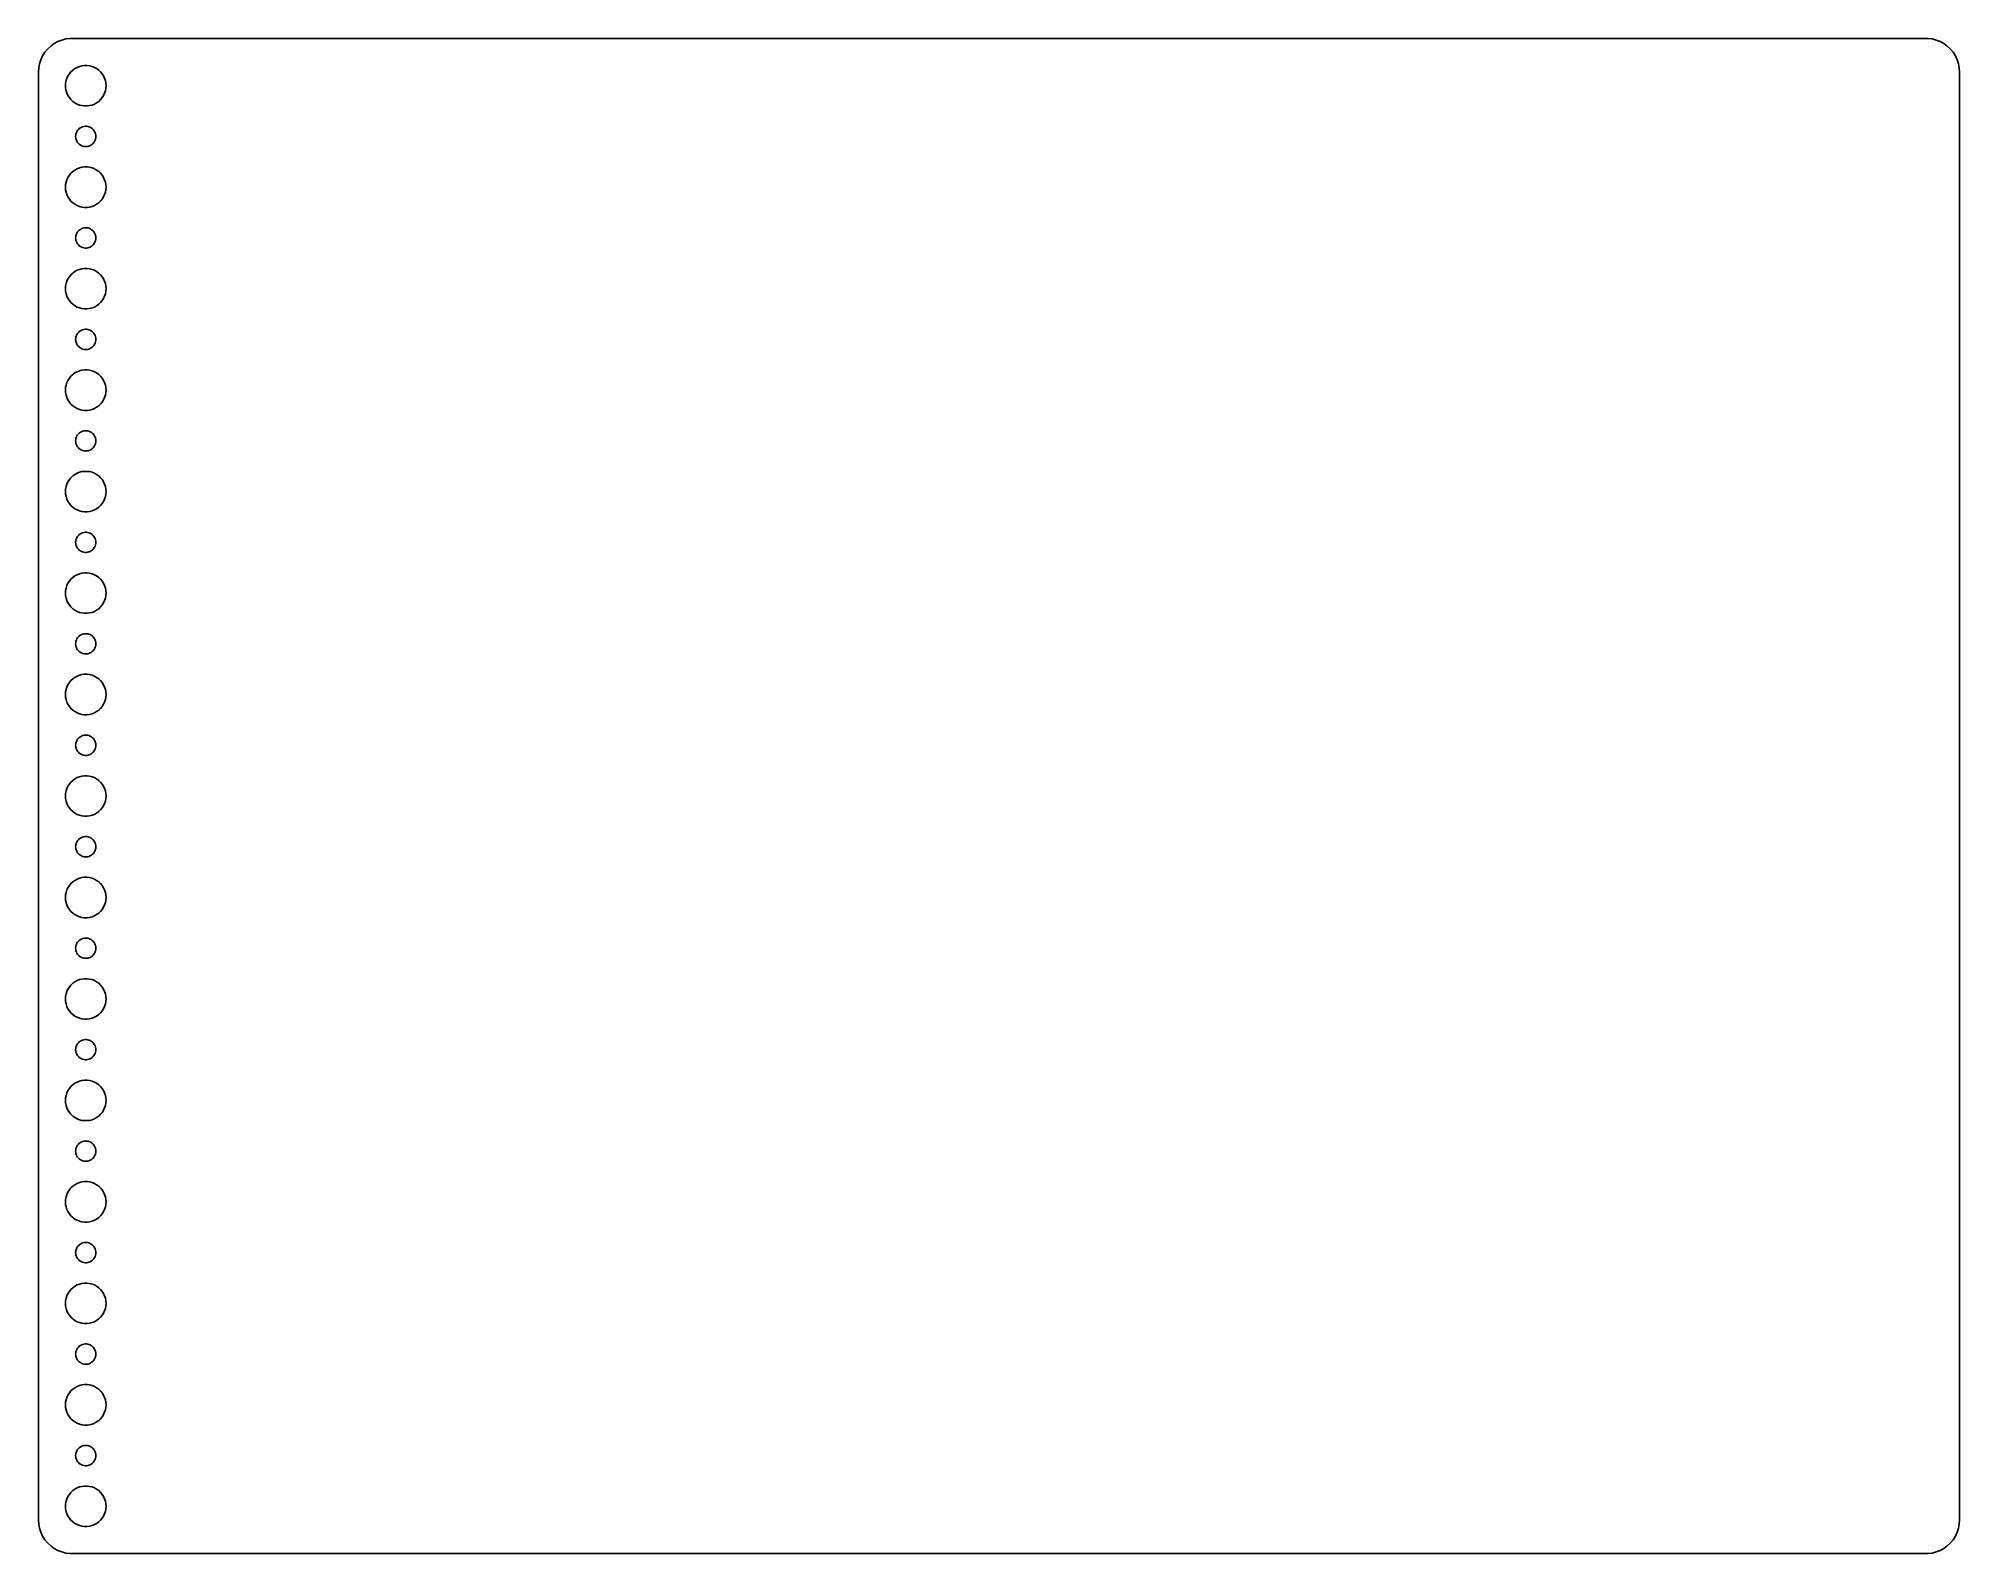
# Model space of a CAD drawing. Header units: metres. Extents: x -142 to 142, y -112 to 112.
import ezdxf

# ---------------------------------------------------------------- set-up
doc = ezdxf.new("R2010")
doc.units = ezdxf.units.M

msp = doc.modelspace()

# ---------------------------------------------------------------- linework, layer by layer
for p, q in [((-140.187, 110.853), (-140.645, 110.423)), ((-139.679, 111.222), (-140.187, 110.853)), ((-139.129, 111.524), (-139.679, 111.222)), ((-138.545, 111.755), (-139.129, 111.524)), ((-137.937, 111.911), (-138.545, 111.755)), ((-137.314, 111.99), (-137.937, 111.911)), ((137.314, 111.99), (-137.314, 111.99)), ((137.937, 111.911), (137.314, 111.99)), ((138.545, 111.755), (137.937, 111.911)), ((139.129, 111.524), (138.545, 111.755)), ((139.679, 111.222), (139.129, 111.524)), ((140.187, 110.853), (139.679, 111.222)), ((140.645, 110.423), (140.187, 110.853)), ((-141.843, 108.243), (-141.961, 107.627)), ((-141.649, 108.841), (-141.843, 108.243)), ((-141.382, 109.409), (-141.649, 108.841)), ((-141.045, 109.939), (-141.382, 109.409)), ((-140.645, 110.423), (-141.045, 109.939)), ((-135.927, 107.853), (-135.562, 107.947)), ((-135.562, 107.947), (-135.188, 107.994)), ((-135.188, 107.994), (-134.812, 107.994)), ((-134.812, 107.994), (-134.438, 107.947)), ((-134.438, 107.947), (-134.073, 107.853)), ((141.045, 109.939), (140.645, 110.423)), ((141.382, 109.409), (141.045, 109.939)), ((141.649, 108.841), (141.382, 109.409)), ((141.843, 108.243), (141.649, 108.841)), ((141.961, 107.627), (141.843, 108.243)), ((-141.961, 107.627), (-142, 107)), ((-142, 107), (-142, -107)), ((-138, 105), (-137.976, 105.376)), ((-137.976, 105.376), (-137.906, 105.746)), ((-137.906, 105.746), (-137.789, 106.104)), ((-137.789, 106.104), (-137.629, 106.445)), ((-137.629, 106.445), (-137.427, 106.763)), ((-137.427, 106.763), (-137.187, 107.054)), ((-137.187, 107.054), (-136.912, 107.312)), ((-136.912, 107.312), (-136.607, 107.533)), ((-136.607, 107.533), (-136.277, 107.714)), ((-136.277, 107.714), (-135.927, 107.853)), ((-134.073, 107.853), (-133.723, 107.714)), ((-133.723, 107.714), (-133.393, 107.533)), ((-133.393, 107.533), (-133.088, 107.312)), ((-133.088, 107.312), (-132.813, 107.054)), ((-132.813, 107.054), (-132.573, 106.763)), ((-132.573, 106.763), (-132.371, 106.445)), ((-132.371, 106.445), (-132.211, 106.104)), ((-132.211, 106.104), (-132.094, 105.746)), ((-132.094, 105.746), (-132.024, 105.376)), ((-132.024, 105.376), (-132, 105)), ((142, 107), (141.961, 107.627)), ((142, -107), (142, 107)), ((-137.976, 104.624), (-138, 105)), ((-137.906, 104.254), (-137.976, 104.624)), ((-137.789, 103.896), (-137.906, 104.254)), ((-137.629, 103.555), (-137.789, 103.896)), ((-137.427, 103.237), (-137.629, 103.555)), ((-137.187, 102.946), (-137.427, 103.237)), ((-136.912, 102.688), (-137.187, 102.946)), ((-136.607, 102.467), (-136.912, 102.688)), ((-136.277, 102.286), (-136.607, 102.467)), ((-135.927, 102.147), (-136.277, 102.286)), ((-133.723, 102.286), (-134.073, 102.147)), ((-133.393, 102.467), (-133.723, 102.286)), ((-133.088, 102.688), (-133.393, 102.467)), ((-132.813, 102.946), (-133.088, 102.688)), ((-132.573, 103.237), (-132.813, 102.946)), ((-132.371, 103.555), (-132.573, 103.237)), ((-132.211, 103.896), (-132.371, 103.555)), ((-132.094, 104.254), (-132.211, 103.896)), ((-132.024, 104.624), (-132.094, 104.254)), ((-132, 105), (-132.024, 104.624)), ((-135.562, 102.053), (-135.927, 102.147)), ((-135.188, 102.006), (-135.562, 102.053)), ((-134.812, 102.006), (-135.188, 102.006)), ((-134.438, 102.053), (-134.812, 102.006)), ((-134.073, 102.147), (-134.438, 102.053)), ((-136.5, 97.5), (-136.488, 97.688)), ((-136.488, 97.312), (-136.5, 97.5)), ((-136.488, 97.688), (-136.453, 97.873)), ((-136.453, 97.127), (-136.488, 97.312)), ((-136.453, 97.873), (-136.395, 98.0522)), ((-136.395, 96.9478), (-136.453, 97.127)), ((-136.395, 98.0522), (-136.314, 98.2226)), ((-136.314, 96.7774), (-136.395, 96.9478)), ((-136.314, 98.2226), (-136.214, 98.3817)), ((-136.214, 96.6183), (-136.314, 96.7774)), ((-136.214, 98.3817), (-136.093, 98.5268)), ((-136.093, 96.4732), (-136.214, 96.6183)), ((-136.093, 98.5268), (-135.956, 98.6558)), ((-135.956, 98.6558), (-135.804, 98.7665)), ((-135.804, 98.7665), (-135.639, 98.8572)), ((-135.639, 98.8572), (-135.464, 98.9266)), ((-135.464, 98.9266), (-135.281, 98.9734)), ((-135.281, 98.9734), (-135.094, 98.997)), ((-135.094, 98.997), (-134.906, 98.997)), ((-134.906, 98.997), (-134.719, 98.9734)), ((-134.719, 98.9734), (-134.536, 98.9266)), ((-134.536, 98.9266), (-134.361, 98.8572)), ((-134.361, 98.8572), (-134.196, 98.7665)), ((-134.196, 98.7665), (-134.044, 98.6558)), ((-134.044, 98.6558), (-133.907, 98.5268)), ((-133.907, 98.5268), (-133.786, 98.3817)), ((-133.786, 96.6183), (-133.907, 96.4732)), ((-133.786, 98.3817), (-133.686, 98.2226)), ((-133.686, 96.7774), (-133.786, 96.6183)), ((-133.686, 98.2226), (-133.605, 98.0522)), ((-133.605, 96.9478), (-133.686, 96.7774)), ((-133.605, 98.0522), (-133.547, 97.873)), ((-133.547, 97.127), (-133.605, 96.9478)), ((-133.547, 97.873), (-133.512, 97.688)), ((-133.512, 97.312), (-133.547, 97.127)), ((-133.512, 97.688), (-133.5, 97.5)), ((-133.5, 97.5), (-133.512, 97.312)), ((-135.956, 96.3442), (-136.093, 96.4732)), ((-135.804, 96.2335), (-135.956, 96.3442)), ((-135.639, 96.1428), (-135.804, 96.2335)), ((-135.464, 96.0734), (-135.639, 96.1428)), ((-135.281, 96.0266), (-135.464, 96.0734)), ((-135.094, 96.003), (-135.281, 96.0266)), ((-134.906, 96.003), (-135.094, 96.003)), ((-134.719, 96.0266), (-134.906, 96.003)), ((-134.536, 96.0734), (-134.719, 96.0266)), ((-134.361, 96.1428), (-134.536, 96.0734)), ((-134.196, 96.2335), (-134.361, 96.1428)), ((-134.044, 96.3442), (-134.196, 96.2335)), ((-133.907, 96.4732), (-134.044, 96.3442)), ((-137.906, 90.7461), (-137.789, 91.1044)), ((-137.789, 91.1044), (-137.629, 91.4453)), ((-137.629, 91.4453), (-137.427, 91.7634)), ((-137.427, 91.7634), (-137.187, 92.0536)), ((-137.187, 92.0536), (-136.912, 92.3115)), ((-136.912, 92.3115), (-136.607, 92.533)), ((-136.607, 92.533), (-136.277, 92.7145)), ((-136.277, 92.7145), (-135.927, 92.8532)), ((-135.927, 92.8532), (-135.562, 92.9469)), ((-135.562, 92.9469), (-135.188, 92.9941)), ((-135.188, 92.9941), (-134.812, 92.9941)), ((-134.812, 92.9941), (-134.438, 92.9469)), ((-134.438, 92.9469), (-134.073, 92.8532)), ((-134.073, 92.8532), (-133.723, 92.7145)), ((-133.723, 92.7145), (-133.393, 92.533)), ((-133.393, 92.533), (-133.088, 92.3115)), ((-133.088, 92.3115), (-132.813, 92.0536)), ((-132.813, 92.0536), (-132.573, 91.7634)), ((-132.573, 91.7634), (-132.371, 91.4453)), ((-132.371, 91.4453), (-132.211, 91.1044)), ((-132.211, 91.1044), (-132.094, 90.7461)), ((-138, 90), (-137.976, 90.376)), ((-137.976, 89.624), (-138, 90)), ((-137.976, 90.376), (-137.906, 90.7461)), ((-137.906, 89.2539), (-137.976, 89.624)), ((-137.789, 88.8956), (-137.906, 89.2539)), ((-137.629, 88.5547), (-137.789, 88.8956)), ((-137.427, 88.2366), (-137.629, 88.5547)), ((-137.187, 87.9464), (-137.427, 88.2366)), ((-132.573, 88.2366), (-132.813, 87.9464)), ((-132.371, 88.5547), (-132.573, 88.2366)), ((-132.211, 88.8956), (-132.371, 88.5547)), ((-132.094, 89.2539), (-132.211, 88.8956)), ((-132.094, 90.7461), (-132.024, 90.376)), ((-132.024, 89.624), (-132.094, 89.2539)), ((-132.024, 90.376), (-132, 90)), ((-132, 90), (-132.024, 89.624)), ((-136.912, 87.6885), (-137.187, 87.9464)), ((-136.607, 87.467), (-136.912, 87.6885)), ((-136.277, 87.2855), (-136.607, 87.467)), ((-135.927, 87.1468), (-136.277, 87.2855)), ((-135.562, 87.0531), (-135.927, 87.1468)), ((-135.188, 87.0059), (-135.562, 87.0531)), ((-134.812, 87.0059), (-135.188, 87.0059)), ((-134.438, 87.0531), (-134.812, 87.0059)), ((-134.073, 87.1468), (-134.438, 87.0531)), ((-133.723, 87.2855), (-134.073, 87.1468)), ((-133.393, 87.467), (-133.723, 87.2855)), ((-133.088, 87.6885), (-133.393, 87.467)), ((-132.813, 87.9464), (-133.088, 87.6885)), ((-136.5, 82.5), (-136.488, 82.688)), ((-136.488, 82.312), (-136.5, 82.5)), ((-136.488, 82.688), (-136.453, 82.873)), ((-136.453, 82.873), (-136.395, 83.0522)), ((-136.395, 83.0522), (-136.314, 83.2226)), ((-136.314, 83.2226), (-136.214, 83.3817)), ((-136.214, 83.3817), (-136.093, 83.5268)), ((-136.093, 83.5268), (-135.956, 83.6558)), ((-135.956, 83.6558), (-135.804, 83.7665)), ((-135.804, 83.7665), (-135.639, 83.8572)), ((-135.639, 83.8572), (-135.464, 83.9266)), ((-135.464, 83.9266), (-135.281, 83.9734)), ((-135.281, 83.9734), (-135.094, 83.997)), ((-135.094, 83.997), (-134.906, 83.997)), ((-134.906, 83.997), (-134.719, 83.9734)), ((-134.719, 83.9734), (-134.536, 83.9266)), ((-134.536, 83.9266), (-134.361, 83.8572)), ((-134.361, 83.8572), (-134.196, 83.7665)), ((-134.196, 83.7665), (-134.044, 83.6558)), ((-134.044, 83.6558), (-133.907, 83.5268)), ((-133.907, 83.5268), (-133.786, 83.3817)), ((-133.786, 83.3817), (-133.686, 83.2226)), ((-133.686, 83.2226), (-133.605, 83.0522)), ((-133.605, 83.0522), (-133.547, 82.873)), ((-133.547, 82.873), (-133.512, 82.688)), ((-133.512, 82.688), (-133.5, 82.5)), ((-133.5, 82.5), (-133.512, 82.312)), ((-136.453, 82.127), (-136.488, 82.312)), ((-136.395, 81.9478), (-136.453, 82.127)), ((-136.314, 81.7774), (-136.395, 81.9478)), ((-136.214, 81.6183), (-136.314, 81.7774)), ((-136.093, 81.4732), (-136.214, 81.6183)), ((-135.956, 81.3442), (-136.093, 81.4732)), ((-135.804, 81.2335), (-135.956, 81.3442)), ((-135.639, 81.1428), (-135.804, 81.2335)), ((-135.464, 81.0734), (-135.639, 81.1428)), ((-135.281, 81.0266), (-135.464, 81.0734)), ((-135.094, 81.003), (-135.281, 81.0266)), ((-134.906, 81.003), (-135.094, 81.003)), ((-134.719, 81.0266), (-134.906, 81.003)), ((-134.536, 81.0734), (-134.719, 81.0266)), ((-134.361, 81.1428), (-134.536, 81.0734)), ((-134.196, 81.2335), (-134.361, 81.1428)), ((-134.044, 81.3442), (-134.196, 81.2335)), ((-133.907, 81.4732), (-134.044, 81.3442)), ((-133.786, 81.6183), (-133.907, 81.4732)), ((-133.686, 81.7774), (-133.786, 81.6183)), ((-133.605, 81.9478), (-133.686, 81.7774)), ((-133.547, 82.127), (-133.605, 81.9478)), ((-133.512, 82.312), (-133.547, 82.127)), ((-137.629, 76.4453), (-137.427, 76.7634)), ((-137.427, 76.7634), (-137.187, 77.0536)), ((-137.187, 77.0536), (-136.912, 77.3115)), ((-136.912, 77.3115), (-136.607, 77.533)), ((-136.607, 77.533), (-136.277, 77.7145)), ((-136.277, 77.7145), (-135.927, 77.8532)), ((-135.927, 77.8532), (-135.562, 77.9469)), ((-135.562, 77.9469), (-135.188, 77.9941)), ((-135.188, 77.9941), (-134.812, 77.9941)), ((-134.812, 77.9941), (-134.438, 77.9469)), ((-134.438, 77.9469), (-134.073, 77.8532)), ((-134.073, 77.8532), (-133.723, 77.7145)), ((-133.723, 77.7145), (-133.393, 77.533)), ((-133.393, 77.533), (-133.088, 77.3115)), ((-133.088, 77.3115), (-132.813, 77.0536)), ((-132.813, 77.0536), (-132.573, 76.7634)), ((-132.573, 76.7634), (-132.371, 76.4453)), ((-138, 75), (-137.976, 75.376)), ((-137.976, 74.624), (-138, 75)), ((-137.976, 75.376), (-137.906, 75.7461)), ((-137.906, 74.2539), (-137.976, 74.624)), ((-137.906, 75.7461), (-137.789, 76.1044)), ((-137.789, 73.8956), (-137.906, 74.2539)), ((-137.789, 76.1044), (-137.629, 76.4453)), ((-137.629, 73.5547), (-137.789, 73.8956)), ((-132.371, 76.4453), (-132.211, 76.1044)), ((-132.211, 73.8956), (-132.371, 73.5547)), ((-132.211, 76.1044), (-132.094, 75.7461)), ((-132.094, 74.2539), (-132.211, 73.8956)), ((-132.094, 75.7461), (-132.024, 75.376)), ((-132.024, 74.624), (-132.094, 74.2539)), ((-132.024, 75.376), (-132, 75)), ((-132, 75), (-132.024, 74.624)), ((-137.427, 73.2366), (-137.629, 73.5547)), ((-137.187, 72.9464), (-137.427, 73.2366)), ((-136.912, 72.6885), (-137.187, 72.9464)), ((-136.607, 72.467), (-136.912, 72.6885)), ((-136.277, 72.2855), (-136.607, 72.467)), ((-135.927, 72.1468), (-136.277, 72.2855)), ((-135.562, 72.0531), (-135.927, 72.1468)), ((-135.188, 72.0059), (-135.562, 72.0531)), ((-134.812, 72.0059), (-135.188, 72.0059)), ((-134.438, 72.0531), (-134.812, 72.0059)), ((-134.073, 72.1468), (-134.438, 72.0531)), ((-133.723, 72.2855), (-134.073, 72.1468)), ((-133.393, 72.467), (-133.723, 72.2855)), ((-133.088, 72.6885), (-133.393, 72.467)), ((-132.813, 72.9464), (-133.088, 72.6885)), ((-132.573, 73.2366), (-132.813, 72.9464)), ((-132.371, 73.5547), (-132.573, 73.2366)), ((-136.395, 68.0522), (-136.314, 68.2226)), ((-136.314, 68.2226), (-136.214, 68.3817)), ((-136.214, 68.3817), (-136.093, 68.5268)), ((-136.093, 68.5268), (-135.956, 68.6558)), ((-135.956, 68.6558), (-135.804, 68.7665)), ((-135.804, 68.7665), (-135.639, 68.8572)), ((-135.639, 68.8572), (-135.464, 68.9266)), ((-135.464, 68.9266), (-135.281, 68.9734)), ((-135.281, 68.9734), (-135.094, 68.997)), ((-135.094, 68.997), (-134.906, 68.997)), ((-134.906, 68.997), (-134.719, 68.9734)), ((-134.719, 68.9734), (-134.536, 68.9266)), ((-134.536, 68.9266), (-134.361, 68.8572)), ((-134.361, 68.8572), (-134.196, 68.7665)), ((-134.196, 68.7665), (-134.044, 68.6558)), ((-134.044, 68.6558), (-133.907, 68.5268)), ((-133.907, 68.5268), (-133.786, 68.3817)), ((-133.786, 68.3817), (-133.686, 68.2226)), ((-133.686, 68.2226), (-133.605, 68.0522)), ((-136.5, 67.5), (-136.488, 67.688)), ((-136.488, 67.312), (-136.5, 67.5)), ((-136.488, 67.688), (-136.453, 67.873)), ((-136.453, 67.127), (-136.488, 67.312)), ((-136.453, 67.873), (-136.395, 68.0522)), ((-136.395, 66.9478), (-136.453, 67.127)), ((-136.314, 66.7774), (-136.395, 66.9478)), ((-136.214, 66.6183), (-136.314, 66.7774)), ((-136.093, 66.4732), (-136.214, 66.6183)), ((-135.956, 66.3442), (-136.093, 66.4732)), ((-135.804, 66.2335), (-135.956, 66.3442)), ((-135.639, 66.1428), (-135.804, 66.2335)), ((-135.464, 66.0734), (-135.639, 66.1428)), ((-135.281, 66.0266), (-135.464, 66.0734)), ((-135.094, 66.003), (-135.281, 66.0266)), ((-134.906, 66.003), (-135.094, 66.003)), ((-134.719, 66.0266), (-134.906, 66.003)), ((-134.536, 66.0734), (-134.719, 66.0266)), ((-134.361, 66.1428), (-134.536, 66.0734)), ((-134.196, 66.2335), (-134.361, 66.1428)), ((-134.044, 66.3442), (-134.196, 66.2335)), ((-133.907, 66.4732), (-134.044, 66.3442)), ((-133.786, 66.6183), (-133.907, 66.4732)), ((-133.686, 66.7774), (-133.786, 66.6183)), ((-133.605, 66.9478), (-133.686, 66.7774)), ((-133.605, 68.0522), (-133.547, 67.873)), ((-133.547, 67.127), (-133.605, 66.9478)), ((-133.547, 67.873), (-133.512, 67.688)), ((-133.512, 67.312), (-133.547, 67.127)), ((-133.512, 67.688), (-133.5, 67.5)), ((-133.5, 67.5), (-133.512, 67.312)), ((-136.912, 62.3115), (-136.607, 62.533)), ((-136.607, 62.533), (-136.277, 62.7145)), ((-136.277, 62.7145), (-135.927, 62.8532)), ((-135.927, 62.8532), (-135.562, 62.9469)), ((-135.562, 62.9469), (-135.188, 62.9941)), ((-135.188, 62.9941), (-134.812, 62.9941)), ((-134.812, 62.9941), (-134.438, 62.9469)), ((-134.438, 62.9469), (-134.073, 62.8532)), ((-134.073, 62.8532), (-133.723, 62.7145)), ((-133.723, 62.7145), (-133.393, 62.533)), ((-133.393, 62.533), (-133.088, 62.3115)), ((-138, 60), (-137.976, 60.376)), ((-137.976, 59.624), (-138, 60)), ((-137.976, 60.376), (-137.906, 60.7461)), ((-137.906, 60.7461), (-137.789, 61.1044)), ((-137.789, 61.1044), (-137.629, 61.4453)), ((-137.629, 61.4453), (-137.427, 61.7634)), ((-137.427, 61.7634), (-137.187, 62.0536)), ((-137.187, 62.0536), (-136.912, 62.3115)), ((-133.088, 62.3115), (-132.813, 62.0536)), ((-132.813, 62.0536), (-132.573, 61.7634)), ((-132.573, 61.7634), (-132.371, 61.4453)), ((-132.371, 61.4453), (-132.211, 61.1044)), ((-132.211, 61.1044), (-132.094, 60.7461)), ((-132.094, 60.7461), (-132.024, 60.376)), ((-132.024, 60.376), (-132, 60)), ((-132, 60), (-132.024, 59.624)), ((-137.906, 59.2539), (-137.976, 59.624)), ((-137.789, 58.8956), (-137.906, 59.2539)), ((-137.629, 58.5547), (-137.789, 58.8956)), ((-137.427, 58.2366), (-137.629, 58.5547)), ((-137.187, 57.9464), (-137.427, 58.2366)), ((-136.912, 57.6885), (-137.187, 57.9464)), ((-136.607, 57.467), (-136.912, 57.6885)), ((-136.277, 57.2855), (-136.607, 57.467)), ((-135.927, 57.1468), (-136.277, 57.2855)), ((-135.562, 57.0531), (-135.927, 57.1468)), ((-135.188, 57.0059), (-135.562, 57.0531)), ((-134.812, 57.0059), (-135.188, 57.0059)), ((-134.438, 57.0531), (-134.812, 57.0059)), ((-134.073, 57.1468), (-134.438, 57.0531)), ((-133.723, 57.2855), (-134.073, 57.1468)), ((-133.393, 57.467), (-133.723, 57.2855)), ((-133.088, 57.6885), (-133.393, 57.467)), ((-132.813, 57.9464), (-133.088, 57.6885)), ((-132.573, 58.2366), (-132.813, 57.9464)), ((-132.371, 58.5547), (-132.573, 58.2366)), ((-132.211, 58.8956), (-132.371, 58.5547)), ((-132.094, 59.2539), (-132.211, 58.8956)), ((-132.024, 59.624), (-132.094, 59.2539)), ((-135.464, 53.9266), (-135.281, 53.9734)), ((-135.281, 53.9734), (-135.094, 53.997)), ((-135.094, 53.997), (-134.906, 53.997)), ((-134.906, 53.997), (-134.719, 53.9734)), ((-134.719, 53.9734), (-134.536, 53.9266)), ((-136.5, 52.5), (-136.488, 52.688)), ((-136.488, 52.312), (-136.5, 52.5)), ((-136.488, 52.688), (-136.453, 52.873)), ((-136.453, 52.127), (-136.488, 52.312)), ((-136.453, 52.873), (-136.395, 53.0522)), ((-136.395, 51.9478), (-136.453, 52.127)), ((-136.395, 53.0522), (-136.314, 53.2226)), ((-136.314, 51.7774), (-136.395, 51.9478)), ((-136.314, 53.2226), (-136.214, 53.3817)), ((-136.214, 51.6183), (-136.314, 51.7774)), ((-136.214, 53.3817), (-136.093, 53.5268)), ((-136.093, 51.4732), (-136.214, 51.6183)), ((-136.093, 53.5268), (-135.956, 53.6558)), ((-135.956, 51.3442), (-136.093, 51.4732)), ((-135.956, 53.6558), (-135.804, 53.7665)), ((-135.804, 51.2335), (-135.956, 51.3442)), ((-135.804, 53.7665), (-135.639, 53.8572)), ((-135.639, 51.1428), (-135.804, 51.2335)), ((-135.639, 53.8572), (-135.464, 53.9266)), ((-135.464, 51.0734), (-135.639, 51.1428)), ((-134.536, 53.9266), (-134.361, 53.8572)), ((-134.361, 51.1428), (-134.536, 51.0734)), ((-134.361, 53.8572), (-134.196, 53.7665)), ((-134.196, 51.2335), (-134.361, 51.1428)), ((-134.196, 53.7665), (-134.044, 53.6558)), ((-134.044, 51.3442), (-134.196, 51.2335)), ((-134.044, 53.6558), (-133.907, 53.5268)), ((-133.907, 51.4732), (-134.044, 51.3442)), ((-133.907, 53.5268), (-133.786, 53.3817)), ((-133.786, 51.6183), (-133.907, 51.4732)), ((-133.786, 53.3817), (-133.686, 53.2226)), ((-133.686, 51.7774), (-133.786, 51.6183)), ((-133.686, 53.2226), (-133.605, 53.0522)), ((-133.605, 51.9478), (-133.686, 51.7774)), ((-133.605, 53.0522), (-133.547, 52.873)), ((-133.547, 52.127), (-133.605, 51.9478)), ((-133.547, 52.873), (-133.512, 52.688)), ((-133.512, 52.312), (-133.547, 52.127)), ((-133.512, 52.688), (-133.5, 52.5)), ((-133.5, 52.5), (-133.512, 52.312)), ((-135.281, 51.0266), (-135.464, 51.0734)), ((-135.094, 51.003), (-135.281, 51.0266)), ((-134.906, 51.003), (-135.094, 51.003)), ((-134.719, 51.0266), (-134.906, 51.003)), ((-134.536, 51.0734), (-134.719, 51.0266)), ((-137.976, 45.376), (-137.906, 45.7461)), ((-137.906, 45.7461), (-137.789, 46.1044)), ((-137.789, 46.1044), (-137.629, 46.4453)), ((-137.629, 46.4453), (-137.427, 46.7634)), ((-137.427, 46.7634), (-137.187, 47.0536)), ((-137.187, 47.0536), (-136.912, 47.3115)), ((-136.912, 47.3115), (-136.607, 47.533)), ((-136.607, 47.533), (-136.277, 47.7145)), ((-136.277, 47.7145), (-135.927, 47.8532)), ((-135.927, 47.8532), (-135.562, 47.9469)), ((-135.562, 47.9469), (-135.188, 47.9941)), ((-135.188, 47.9941), (-134.812, 47.9941)), ((-134.812, 47.9941), (-134.438, 47.9469)), ((-134.438, 47.9469), (-134.073, 47.8532)), ((-134.073, 47.8532), (-133.723, 47.7145)), ((-133.723, 47.7145), (-133.393, 47.533)), ((-133.393, 47.533), (-133.088, 47.3115)), ((-133.088, 47.3115), (-132.813, 47.0536)), ((-132.813, 47.0536), (-132.573, 46.7634)), ((-132.573, 46.7634), (-132.371, 46.4453)), ((-132.371, 46.4453), (-132.211, 46.1044)), ((-132.211, 46.1044), (-132.094, 45.7461)), ((-132.094, 45.7461), (-132.024, 45.376)), ((-138, 45), (-137.976, 45.376)), ((-137.976, 44.624), (-138, 45)), ((-137.906, 44.2539), (-137.976, 44.624)), ((-137.789, 43.8956), (-137.906, 44.2539)), ((-137.629, 43.5547), (-137.789, 43.8956)), ((-137.427, 43.2366), (-137.629, 43.5547)), ((-137.187, 42.9464), (-137.427, 43.2366)), ((-136.912, 42.6885), (-137.187, 42.9464)), ((-136.607, 42.467), (-136.912, 42.6885)), ((-133.088, 42.6885), (-133.393, 42.467)), ((-132.813, 42.9464), (-133.088, 42.6885)), ((-132.573, 43.2366), (-132.813, 42.9464)), ((-132.371, 43.5547), (-132.573, 43.2366)), ((-132.211, 43.8956), (-132.371, 43.5547)), ((-132.094, 44.2539), (-132.211, 43.8956)), ((-132.024, 44.624), (-132.094, 44.2539)), ((-132.024, 45.376), (-132, 45)), ((-132, 45), (-132.024, 44.624)), ((-136.277, 42.2855), (-136.607, 42.467)), ((-135.927, 42.1468), (-136.277, 42.2855)), ((-135.562, 42.0531), (-135.927, 42.1468)), ((-135.188, 42.0059), (-135.562, 42.0531)), ((-134.812, 42.0059), (-135.188, 42.0059)), ((-134.438, 42.0531), (-134.812, 42.0059)), ((-134.073, 42.1468), (-134.438, 42.0531)), ((-133.723, 42.2855), (-134.073, 42.1468)), ((-133.393, 42.467), (-133.723, 42.2855)), ((-136.5, 37.5), (-136.488, 37.688)), ((-136.488, 37.312), (-136.5, 37.5)), ((-136.488, 37.688), (-136.453, 37.873)), ((-136.453, 37.127), (-136.488, 37.312)), ((-136.453, 37.873), (-136.395, 38.0522)), ((-136.395, 36.9478), (-136.453, 37.127)), ((-136.395, 38.0522), (-136.314, 38.2226)), ((-136.314, 36.7774), (-136.395, 36.9478)), ((-136.314, 38.2226), (-136.214, 38.3817)), ((-136.214, 38.3817), (-136.093, 38.5268)), ((-136.093, 38.5268), (-135.956, 38.6558)), ((-135.956, 38.6558), (-135.804, 38.7665)), ((-135.804, 38.7665), (-135.639, 38.8572)), ((-135.639, 38.8572), (-135.464, 38.9266)), ((-135.464, 38.9266), (-135.281, 38.9734)), ((-135.281, 38.9734), (-135.094, 38.997)), ((-135.094, 38.997), (-134.906, 38.997)), ((-134.906, 38.997), (-134.719, 38.9734)), ((-134.719, 38.9734), (-134.536, 38.9266)), ((-134.536, 38.9266), (-134.361, 38.8572)), ((-134.361, 38.8572), (-134.196, 38.7665)), ((-134.196, 38.7665), (-134.044, 38.6558)), ((-134.044, 38.6558), (-133.907, 38.5268)), ((-133.907, 38.5268), (-133.786, 38.3817)), ((-133.786, 38.3817), (-133.686, 38.2226)), ((-133.686, 38.2226), (-133.605, 38.0522)), ((-133.605, 36.9478), (-133.686, 36.7774)), ((-133.605, 38.0522), (-133.547, 37.873)), ((-133.547, 37.127), (-133.605, 36.9478)), ((-133.547, 37.873), (-133.512, 37.688)), ((-133.512, 37.312), (-133.547, 37.127)), ((-133.512, 37.688), (-133.5, 37.5)), ((-133.5, 37.5), (-133.512, 37.312)), ((-136.214, 36.6183), (-136.314, 36.7774)), ((-136.093, 36.4732), (-136.214, 36.6183)), ((-135.956, 36.3442), (-136.093, 36.4732)), ((-135.804, 36.2335), (-135.956, 36.3442)), ((-135.639, 36.1428), (-135.804, 36.2335)), ((-135.464, 36.0734), (-135.639, 36.1428)), ((-135.281, 36.0266), (-135.464, 36.0734)), ((-135.094, 36.003), (-135.281, 36.0266)), ((-134.906, 36.003), (-135.094, 36.003)), ((-134.719, 36.0266), (-134.906, 36.003)), ((-134.536, 36.0734), (-134.719, 36.0266)), ((-134.361, 36.1428), (-134.536, 36.0734)), ((-134.196, 36.2335), (-134.361, 36.1428)), ((-134.044, 36.3442), (-134.196, 36.2335)), ((-133.907, 36.4732), (-134.044, 36.3442)), ((-133.786, 36.6183), (-133.907, 36.4732)), ((-133.686, 36.7774), (-133.786, 36.6183)), ((-137.789, 31.1044), (-137.629, 31.4453)), ((-137.629, 31.4453), (-137.427, 31.7634)), ((-137.427, 31.7634), (-137.187, 32.0536)), ((-137.187, 32.0536), (-136.912, 32.3115)), ((-136.912, 32.3115), (-136.607, 32.533)), ((-136.607, 32.533), (-136.277, 32.7145)), ((-136.277, 32.7145), (-135.927, 32.8532)), ((-135.927, 32.8532), (-135.562, 32.9469)), ((-135.562, 32.9469), (-135.188, 32.9941)), ((-135.188, 32.9941), (-134.812, 32.9941)), ((-134.812, 32.9941), (-134.438, 32.9469)), ((-134.438, 32.9469), (-134.073, 32.8532)), ((-134.073, 32.8532), (-133.723, 32.7145)), ((-133.723, 32.7145), (-133.393, 32.533)), ((-133.393, 32.533), (-133.088, 32.3115)), ((-133.088, 32.3115), (-132.813, 32.0536)), ((-132.813, 32.0536), (-132.573, 31.7634)), ((-132.573, 31.7634), (-132.371, 31.4453)), ((-132.371, 31.4453), (-132.211, 31.1044)), ((-138, 30), (-137.976, 30.376)), ((-137.976, 29.624), (-138, 30)), ((-137.976, 30.376), (-137.906, 30.7461)), ((-137.906, 29.2539), (-137.976, 29.624)), ((-137.906, 30.7461), (-137.789, 31.1044)), ((-137.789, 28.8956), (-137.906, 29.2539)), ((-137.629, 28.5547), (-137.789, 28.8956)), ((-137.427, 28.2366), (-137.629, 28.5547)), ((-132.371, 28.5547), (-132.573, 28.2366)), ((-132.211, 28.8956), (-132.371, 28.5547)), ((-132.211, 31.1044), (-132.094, 30.7461)), ((-132.094, 29.2539), (-132.211, 28.8956)), ((-132.094, 30.7461), (-132.024, 30.376)), ((-132.024, 29.624), (-132.094, 29.2539)), ((-132.024, 30.376), (-132, 30)), ((-132, 30), (-132.024, 29.624)), ((-137.187, 27.9464), (-137.427, 28.2366)), ((-136.912, 27.6884), (-137.187, 27.9464)), ((-136.607, 27.467), (-136.912, 27.6884)), ((-136.277, 27.2855), (-136.607, 27.467)), ((-135.927, 27.1468), (-136.277, 27.2855)), ((-135.562, 27.0531), (-135.927, 27.1468)), ((-135.188, 27.0059), (-135.562, 27.0531)), ((-134.812, 27.0059), (-135.188, 27.0059)), ((-134.438, 27.0531), (-134.812, 27.0059)), ((-134.073, 27.1468), (-134.438, 27.0531)), ((-133.723, 27.2855), (-134.073, 27.1468)), ((-133.393, 27.467), (-133.723, 27.2855)), ((-133.088, 27.6884), (-133.393, 27.467)), ((-132.813, 27.9464), (-133.088, 27.6884)), ((-132.573, 28.2366), (-132.813, 27.9464)), ((-136.488, 22.688), (-136.453, 22.873)), ((-136.453, 22.873), (-136.395, 23.0522)), ((-136.395, 23.0522), (-136.314, 23.2226)), ((-136.314, 23.2226), (-136.214, 23.3817)), ((-136.214, 23.3817), (-136.093, 23.5268)), ((-136.093, 23.5268), (-135.956, 23.6558)), ((-135.956, 23.6558), (-135.804, 23.7665)), ((-135.804, 23.7665), (-135.639, 23.8572)), ((-135.639, 23.8572), (-135.464, 23.9266)), ((-135.464, 23.9266), (-135.281, 23.9734)), ((-135.281, 23.9734), (-135.094, 23.997)), ((-135.094, 23.997), (-134.906, 23.997)), ((-134.906, 23.997), (-134.719, 23.9734)), ((-134.719, 23.9734), (-134.536, 23.9266)), ((-134.536, 23.9266), (-134.361, 23.8572)), ((-134.361, 23.8572), (-134.196, 23.7665)), ((-134.196, 23.7665), (-134.044, 23.6558)), ((-134.044, 23.6558), (-133.907, 23.5268)), ((-133.907, 23.5268), (-133.786, 23.3817)), ((-133.786, 23.3817), (-133.686, 23.2226)), ((-133.686, 23.2226), (-133.605, 23.0522)), ((-133.605, 23.0522), (-133.547, 22.873)), ((-133.547, 22.873), (-133.512, 22.688)), ((-136.5, 22.5), (-136.488, 22.688)), ((-136.488, 22.312), (-136.5, 22.5)), ((-136.453, 22.127), (-136.488, 22.312)), ((-136.395, 21.9478), (-136.453, 22.127)), ((-136.314, 21.7774), (-136.395, 21.9478)), ((-136.214, 21.6183), (-136.314, 21.7774)), ((-136.093, 21.4732), (-136.214, 21.6183)), ((-135.956, 21.3442), (-136.093, 21.4732)), ((-135.804, 21.2335), (-135.956, 21.3442)), ((-135.639, 21.1427), (-135.804, 21.2335)), ((-135.464, 21.0734), (-135.639, 21.1427)), ((-135.281, 21.0266), (-135.464, 21.0734)), ((-135.094, 21.003), (-135.281, 21.0266)), ((-134.906, 21.003), (-135.094, 21.003)), ((-134.719, 21.0266), (-134.906, 21.003)), ((-134.536, 21.0734), (-134.719, 21.0266)), ((-134.361, 21.1427), (-134.536, 21.0734)), ((-134.196, 21.2335), (-134.361, 21.1427)), ((-134.044, 21.3442), (-134.196, 21.2335)), ((-133.907, 21.4732), (-134.044, 21.3442)), ((-133.786, 21.6183), (-133.907, 21.4732)), ((-133.686, 21.7774), (-133.786, 21.6183)), ((-133.605, 21.9478), (-133.686, 21.7774)), ((-133.547, 22.127), (-133.605, 21.9478)), ((-133.512, 22.312), (-133.547, 22.127)), ((-133.512, 22.688), (-133.5, 22.5)), ((-133.5, 22.5), (-133.512, 22.312)), ((-137.427, 16.7634), (-137.187, 17.0536)), ((-137.187, 17.0536), (-136.912, 17.3115)), ((-136.912, 17.3115), (-136.607, 17.533)), ((-136.607, 17.533), (-136.277, 17.7145)), ((-136.277, 17.7145), (-135.927, 17.8532)), ((-135.927, 17.8532), (-135.562, 17.9469)), ((-135.562, 17.9469), (-135.188, 17.9941)), ((-135.188, 17.9941), (-134.812, 17.9941)), ((-134.812, 17.9941), (-134.438, 17.9469)), ((-134.438, 17.9469), (-134.073, 17.8532)), ((-134.073, 17.8532), (-133.723, 17.7145)), ((-133.723, 17.7145), (-133.393, 17.533)), ((-133.393, 17.533), (-133.088, 17.3115)), ((-133.088, 17.3115), (-132.813, 17.0536)), ((-132.813, 17.0536), (-132.573, 16.7634)), ((-138, 15), (-137.976, 15.376)), ((-137.976, 14.624), (-138, 15)), ((-137.976, 15.376), (-137.906, 15.7461)), ((-137.906, 14.2539), (-137.976, 14.624)), ((-137.906, 15.7461), (-137.789, 16.1044)), ((-137.789, 13.8956), (-137.906, 14.2539)), ((-137.789, 16.1044), (-137.629, 16.4453)), ((-137.629, 16.4453), (-137.427, 16.7634)), ((-132.573, 16.7634), (-132.371, 16.4453)), ((-132.371, 16.4453), (-132.211, 16.1044)), ((-132.211, 16.1044), (-132.094, 15.7461)), ((-132.094, 14.2539), (-132.211, 13.8956)), ((-132.094, 15.7461), (-132.024, 15.376)), ((-132.024, 14.624), (-132.094, 14.2539)), ((-132.024, 15.376), (-132, 15)), ((-132, 15), (-132.024, 14.624)), ((-137.629, 13.5547), (-137.789, 13.8956)), ((-137.427, 13.2366), (-137.629, 13.5547)), ((-137.187, 12.9464), (-137.427, 13.2366)), ((-136.912, 12.6884), (-137.187, 12.9464)), ((-136.607, 12.467), (-136.912, 12.6884)), ((-136.277, 12.2855), (-136.607, 12.467)), ((-135.927, 12.1468), (-136.277, 12.2855)), ((-135.562, 12.0531), (-135.927, 12.1468)), ((-135.188, 12.0059), (-135.562, 12.0531)), ((-134.812, 12.0059), (-135.188, 12.0059)), ((-134.438, 12.0531), (-134.812, 12.0059)), ((-134.073, 12.1468), (-134.438, 12.0531)), ((-133.723, 12.2855), (-134.073, 12.1468)), ((-133.393, 12.467), (-133.723, 12.2855)), ((-133.088, 12.6884), (-133.393, 12.467)), ((-132.813, 12.9464), (-133.088, 12.6884)), ((-132.573, 13.2366), (-132.813, 12.9464)), ((-132.371, 13.5547), (-132.573, 13.2366)), ((-132.211, 13.8956), (-132.371, 13.5547)), ((-136.214, 8.38167), (-136.093, 8.52681)), ((-136.093, 8.52681), (-135.956, 8.65576)), ((-135.956, 8.65576), (-135.804, 8.76648)), ((-135.804, 8.76648), (-135.639, 8.85724)), ((-135.639, 8.85724), (-135.464, 8.92657)), ((-135.464, 8.92657), (-135.281, 8.97342)), ((-135.281, 8.97342), (-135.094, 8.99704)), ((-135.094, 8.99704), (-134.906, 8.99704)), ((-134.906, 8.99704), (-134.719, 8.97342)), ((-134.719, 8.97342), (-134.536, 8.92657)), ((-134.536, 8.92657), (-134.361, 8.85724)), ((-134.361, 8.85724), (-134.196, 8.76648)), ((-134.196, 8.76648), (-134.044, 8.65576)), ((-134.044, 8.65576), (-133.907, 8.52681)), ((-133.907, 8.52681), (-133.786, 8.38167)), ((-136.5, 7.5), (-136.488, 7.68799)), ((-136.488, 7.312), (-136.5, 7.5)), ((-136.488, 7.68799), (-136.453, 7.87303)), ((-136.453, 7.12695), (-136.488, 7.312)), ((-136.453, 7.87303), (-136.395, 8.05219)), ((-136.395, 6.9478), (-136.453, 7.12695)), ((-136.395, 8.05219), (-136.314, 8.22263)), ((-136.314, 6.77736), (-136.395, 6.9478)), ((-136.314, 8.22263), (-136.214, 8.38167)), ((-136.214, 6.61832), (-136.314, 6.77736)), ((-136.093, 6.47318), (-136.214, 6.61832)), ((-135.956, 6.34422), (-136.093, 6.47318)), ((-135.804, 6.23351), (-135.956, 6.34422)), ((-135.639, 6.14275), (-135.804, 6.23351)), ((-135.464, 6.07341), (-135.639, 6.14275)), ((-135.281, 6.02657), (-135.464, 6.07341)), ((-135.094, 6.00294), (-135.281, 6.02657)), ((-134.906, 6.00294), (-135.094, 6.00294)), ((-134.719, 6.02657), (-134.906, 6.00294)), ((-134.536, 6.07341), (-134.719, 6.02657)), ((-134.361, 6.14275), (-134.536, 6.07341)), ((-134.196, 6.23351), (-134.361, 6.14275)), ((-134.044, 6.34422), (-134.196, 6.23351)), ((-133.907, 6.47318), (-134.044, 6.34422)), ((-133.786, 6.61832), (-133.907, 6.47318)), ((-133.786, 8.38167), (-133.686, 8.22263)), ((-133.686, 6.77736), (-133.786, 6.61832)), ((-133.686, 8.22263), (-133.605, 8.05219)), ((-133.605, 6.9478), (-133.686, 6.77736)), ((-133.605, 8.05219), (-133.547, 7.87303)), ((-133.547, 7.12695), (-133.605, 6.9478)), ((-133.547, 7.87303), (-133.512, 7.68799)), ((-133.512, 7.312), (-133.547, 7.12695)), ((-133.512, 7.68799), (-133.5, 7.5)), ((-133.5, 7.5), (-133.512, 7.312)), ((-136.277, 2.71448), (-135.927, 2.85316)), ((-135.927, 2.85316), (-135.562, 2.94685)), ((-135.562, 2.94685), (-135.188, 2.99408)), ((-135.188, 2.99408), (-134.812, 2.99408)), ((-134.812, 2.99408), (-134.438, 2.94685)), ((-134.438, 2.94685), (-134.073, 2.85316)), ((-134.073, 2.85316), (-133.723, 2.71448)), ((-138, 0), (-137.976, 0.37599)), ((-137.976, -0.37599), (-138, 0)), ((-137.976, 0.37599), (-137.906, 0.74606)), ((-137.906, 0.74606), (-137.789, 1.10437)), ((-137.789, 1.10437), (-137.629, 1.44525)), ((-137.629, 1.44525), (-137.427, 1.76335)), ((-137.427, 1.76335), (-137.187, 2.05363)), ((-137.187, 2.05363), (-136.912, 2.31154)), ((-136.912, 2.31154), (-136.607, 2.53297)), ((-136.607, 2.53297), (-136.277, 2.71448)), ((-133.723, 2.71448), (-133.393, 2.53297)), ((-133.393, 2.53297), (-133.088, 2.31154)), ((-133.088, 2.31154), (-132.813, 2.05363)), ((-132.813, 2.05363), (-132.573, 1.76335)), ((-132.573, 1.76335), (-132.371, 1.44525)), ((-132.371, 1.44525), (-132.211, 1.10437)), ((-132.211, 1.10437), (-132.094, 0.74606)), ((-132.094, 0.74606), (-132.024, 0.37599)), ((-132.024, 0.37599), (-132, 0)), ((-132, 0), (-132.024, -0.37599)), ((-137.906, -0.74606), (-137.976, -0.37599)), ((-137.789, -1.10437), (-137.906, -0.74606)), ((-137.629, -1.44525), (-137.789, -1.10437)), ((-137.427, -1.76335), (-137.629, -1.44525)), ((-137.187, -2.05363), (-137.427, -1.76335)), ((-136.912, -2.31154), (-137.187, -2.05363)), ((-136.607, -2.53297), (-136.912, -2.31154)), ((-136.277, -2.71448), (-136.607, -2.53297)), ((-135.927, -2.85316), (-136.277, -2.71448)), ((-133.723, -2.71448), (-134.073, -2.85316)), ((-133.393, -2.53297), (-133.723, -2.71448)), ((-133.088, -2.31154), (-133.393, -2.53297)), ((-132.813, -2.05363), (-133.088, -2.31154)), ((-132.573, -1.76335), (-132.813, -2.05363)), ((-132.371, -1.44525), (-132.573, -1.76335)), ((-132.211, -1.10437), (-132.371, -1.44525)), ((-132.094, -0.74606), (-132.211, -1.10437)), ((-132.024, -0.37599), (-132.094, -0.74606)), ((-135.562, -2.94685), (-135.927, -2.85316)), ((-135.188, -2.99408), (-135.562, -2.94685)), ((-134.812, -2.99408), (-135.188, -2.99408)), ((-134.438, -2.94685), (-134.812, -2.99408)), ((-134.073, -2.85316), (-134.438, -2.94685)), ((-136.5, -7.5), (-136.488, -7.312)), ((-136.488, -7.68799), (-136.5, -7.5)), ((-136.488, -7.312), (-136.453, -7.12695)), ((-136.453, -7.87303), (-136.488, -7.68799)), ((-136.453, -7.12695), (-136.395, -6.9478)), ((-136.395, -8.05219), (-136.453, -7.87303)), ((-136.395, -6.9478), (-136.314, -6.77736)), ((-136.314, -8.22263), (-136.395, -8.05219)), ((-136.314, -6.77736), (-136.214, -6.61832)), ((-136.214, -8.38167), (-136.314, -8.22263)), ((-136.214, -6.61832), (-136.093, -6.47318)), ((-136.093, -8.52681), (-136.214, -8.38167)), ((-136.093, -6.47318), (-135.956, -6.34422)), ((-135.956, -6.34422), (-135.804, -6.23351)), ((-135.804, -6.23351), (-135.639, -6.14275)), ((-135.639, -6.14275), (-135.464, -6.07341)), ((-135.464, -6.07341), (-135.281, -6.02657)), ((-135.281, -6.02657), (-135.094, -6.00294)), ((-135.094, -6.00294), (-134.906, -6.00294)), ((-134.906, -6.00294), (-134.719, -6.02657)), ((-134.719, -6.02657), (-134.536, -6.07341)), ((-134.536, -6.07341), (-134.361, -6.14275)), ((-134.361, -6.14275), (-134.196, -6.23351)), ((-134.196, -6.23351), (-134.044, -6.34422)), ((-134.044, -6.34422), (-133.907, -6.47318)), ((-133.907, -6.47318), (-133.786, -6.61832)), ((-133.786, -8.38167), (-133.907, -8.52681)), ((-133.786, -6.61832), (-133.686, -6.77736)), ((-133.686, -8.22263), (-133.786, -8.38167)), ((-133.686, -6.77736), (-133.605, -6.9478)), ((-133.605, -8.05219), (-133.686, -8.22263)), ((-133.605, -6.9478), (-133.547, -7.12695)), ((-133.547, -7.87303), (-133.605, -8.05219)), ((-133.547, -7.12695), (-133.512, -7.312)), ((-133.512, -7.68799), (-133.547, -7.87303)), ((-133.512, -7.312), (-133.5, -7.5)), ((-133.5, -7.5), (-133.512, -7.68799)), ((-135.956, -8.65576), (-136.093, -8.52681)), ((-135.804, -8.76648), (-135.956, -8.65576)), ((-135.639, -8.85724), (-135.804, -8.76648)), ((-135.464, -8.92657), (-135.639, -8.85724)), ((-135.281, -8.97342), (-135.464, -8.92657)), ((-135.094, -8.99704), (-135.281, -8.97342)), ((-134.906, -8.99704), (-135.094, -8.99704)), ((-134.719, -8.97342), (-134.906, -8.99704)), ((-134.536, -8.92657), (-134.719, -8.97342)), ((-134.361, -8.85724), (-134.536, -8.92657)), ((-134.196, -8.76648), (-134.361, -8.85724)), ((-134.044, -8.65576), (-134.196, -8.76648)), ((-133.907, -8.52681), (-134.044, -8.65576)), ((-137.906, -14.2539), (-137.789, -13.8956)), ((-137.789, -13.8956), (-137.629, -13.5547)), ((-137.629, -13.5547), (-137.427, -13.2366)), ((-137.427, -13.2366), (-137.187, -12.9464)), ((-137.187, -12.9464), (-136.912, -12.6884)), ((-136.912, -12.6884), (-136.607, -12.467)), ((-136.607, -12.467), (-136.277, -12.2855)), ((-136.277, -12.2855), (-135.927, -12.1468)), ((-135.927, -12.1468), (-135.562, -12.0531)), ((-135.562, -12.0531), (-135.188, -12.0059)), ((-135.188, -12.0059), (-134.812, -12.0059)), ((-134.812, -12.0059), (-134.438, -12.0531)), ((-134.438, -12.0531), (-134.073, -12.1468)), ((-134.073, -12.1468), (-133.723, -12.2855)), ((-133.723, -12.2855), (-133.393, -12.467)), ((-133.393, -12.467), (-133.088, -12.6884)), ((-133.088, -12.6884), (-132.813, -12.9464)), ((-132.813, -12.9464), (-132.573, -13.2366)), ((-132.573, -13.2366), (-132.371, -13.5547)), ((-132.371, -13.5547), (-132.211, -13.8956)), ((-132.211, -13.8956), (-132.094, -14.2539)), ((-138, -15), (-137.976, -14.624)), ((-137.976, -15.376), (-138, -15)), ((-137.976, -14.624), (-137.906, -14.2539)), ((-137.906, -15.7461), (-137.976, -15.376)), ((-137.789, -16.1044), (-137.906, -15.7461)), ((-137.629, -16.4453), (-137.789, -16.1044)), ((-137.427, -16.7634), (-137.629, -16.4453)), ((-137.187, -17.0536), (-137.427, -16.7634)), ((-132.573, -16.7634), (-132.813, -17.0536)), ((-132.371, -16.4453), (-132.573, -16.7634)), ((-132.211, -16.1044), (-132.371, -16.4453)), ((-132.094, -15.7461), (-132.211, -16.1044)), ((-132.094, -14.2539), (-132.024, -14.624)), ((-132.024, -15.376), (-132.094, -15.7461)), ((-132.024, -14.624), (-132, -15)), ((-132, -15), (-132.024, -15.376)), ((-136.912, -17.3115), (-137.187, -17.0536)), ((-136.607, -17.533), (-136.912, -17.3115)), ((-136.277, -17.7145), (-136.607, -17.533)), ((-135.927, -17.8532), (-136.277, -17.7145)), ((-135.562, -17.9469), (-135.927, -17.8532)), ((-135.188, -17.9941), (-135.562, -17.9469)), ((-134.812, -17.9941), (-135.188, -17.9941)), ((-134.438, -17.9469), (-134.812, -17.9941)), ((-134.073, -17.8532), (-134.438, -17.9469)), ((-133.723, -17.7145), (-134.073, -17.8532)), ((-133.393, -17.533), (-133.723, -17.7145)), ((-133.088, -17.3115), (-133.393, -17.533)), ((-132.813, -17.0536), (-133.088, -17.3115)), ((-136.5, -22.5), (-136.488, -22.312)), ((-136.488, -22.688), (-136.5, -22.5)), ((-136.488, -22.312), (-136.453, -22.127)), ((-136.453, -22.873), (-136.488, -22.688)), ((-136.453, -22.127), (-136.395, -21.9478)), ((-136.395, -21.9478), (-136.314, -21.7774)), ((-136.314, -21.7774), (-136.214, -21.6183)), ((-136.214, -21.6183), (-136.093, -21.4732)), ((-136.093, -21.4732), (-135.956, -21.3442)), ((-135.956, -21.3442), (-135.804, -21.2335)), ((-135.804, -21.2335), (-135.639, -21.1427)), ((-135.639, -21.1427), (-135.464, -21.0734)), ((-135.464, -21.0734), (-135.281, -21.0266)), ((-135.281, -21.0266), (-135.094, -21.003)), ((-135.094, -21.003), (-134.906, -21.003)), ((-134.906, -21.003), (-134.719, -21.0266)), ((-134.719, -21.0266), (-134.536, -21.0734)), ((-134.536, -21.0734), (-134.361, -21.1427)), ((-134.361, -21.1427), (-134.196, -21.2335)), ((-134.196, -21.2335), (-134.044, -21.3442)), ((-134.044, -21.3442), (-133.907, -21.4732)), ((-133.907, -21.4732), (-133.786, -21.6183)), ((-133.786, -21.6183), (-133.686, -21.7774)), ((-133.686, -21.7774), (-133.605, -21.9478)), ((-133.605, -21.9478), (-133.547, -22.127)), ((-133.547, -22.127), (-133.512, -22.312)), ((-133.512, -22.688), (-133.547, -22.873)), ((-133.512, -22.312), (-133.5, -22.5)), ((-133.5, -22.5), (-133.512, -22.688)), ((-136.395, -23.0522), (-136.453, -22.873)), ((-136.314, -23.2226), (-136.395, -23.0522)), ((-136.214, -23.3817), (-136.314, -23.2226)), ((-136.093, -23.5268), (-136.214, -23.3817)), ((-135.956, -23.6558), (-136.093, -23.5268)), ((-135.804, -23.7665), (-135.956, -23.6558)), ((-135.639, -23.8572), (-135.804, -23.7665)), ((-135.464, -23.9266), (-135.639, -23.8572)), ((-135.281, -23.9734), (-135.464, -23.9266)), ((-135.094, -23.997), (-135.281, -23.9734)), ((-134.906, -23.997), (-135.094, -23.997)), ((-134.719, -23.9734), (-134.906, -23.997)), ((-134.536, -23.9266), (-134.719, -23.9734)), ((-134.361, -23.8572), (-134.536, -23.9266)), ((-134.196, -23.7665), (-134.361, -23.8572)), ((-134.044, -23.6558), (-134.196, -23.7665)), ((-133.907, -23.5268), (-134.044, -23.6558)), ((-133.786, -23.3817), (-133.907, -23.5268)), ((-133.686, -23.2226), (-133.786, -23.3817)), ((-133.605, -23.0522), (-133.686, -23.2226)), ((-133.547, -22.873), (-133.605, -23.0522)), ((-137.629, -28.5547), (-137.427, -28.2366)), ((-137.427, -28.2366), (-137.187, -27.9464)), ((-137.187, -27.9464), (-136.912, -27.6884)), ((-136.912, -27.6884), (-136.607, -27.467)), ((-136.607, -27.467), (-136.277, -27.2855)), ((-136.277, -27.2855), (-135.927, -27.1468)), ((-135.927, -27.1468), (-135.562, -27.0531)), ((-135.562, -27.0531), (-135.188, -27.0059)), ((-135.188, -27.0059), (-134.812, -27.0059)), ((-134.812, -27.0059), (-134.438, -27.0531)), ((-134.438, -27.0531), (-134.073, -27.1468)), ((-134.073, -27.1468), (-133.723, -27.2855)), ((-133.723, -27.2855), (-133.393, -27.467)), ((-133.393, -27.467), (-133.088, -27.6884)), ((-133.088, -27.6884), (-132.813, -27.9464)), ((-132.813, -27.9464), (-132.573, -28.2366)), ((-132.573, -28.2366), (-132.371, -28.5547)), ((-138, -30), (-137.976, -29.624)), ((-137.976, -30.376), (-138, -30)), ((-137.976, -29.624), (-137.906, -29.2539)), ((-137.906, -30.7461), (-137.976, -30.376)), ((-137.906, -29.2539), (-137.789, -28.8956)), ((-137.789, -31.1044), (-137.906, -30.7461)), ((-137.789, -28.8956), (-137.629, -28.5547)), ((-137.629, -31.4453), (-137.789, -31.1044)), ((-132.371, -28.5547), (-132.211, -28.8956)), ((-132.211, -31.1044), (-132.371, -31.4453)), ((-132.211, -28.8956), (-132.094, -29.2539)), ((-132.094, -30.7461), (-132.211, -31.1044)), ((-132.094, -29.2539), (-132.024, -29.624)), ((-132.024, -30.376), (-132.094, -30.7461)), ((-132.024, -29.624), (-132, -30)), ((-132, -30), (-132.024, -30.376)), ((-137.427, -31.7634), (-137.629, -31.4453)), ((-137.187, -32.0536), (-137.427, -31.7634)), ((-136.912, -32.3115), (-137.187, -32.0536)), ((-136.607, -32.533), (-136.912, -32.3115)), ((-136.277, -32.7145), (-136.607, -32.533)), ((-135.927, -32.8532), (-136.277, -32.7145)), ((-135.562, -32.9469), (-135.927, -32.8532)), ((-135.188, -32.9941), (-135.562, -32.9469)), ((-134.812, -32.9941), (-135.188, -32.9941)), ((-134.438, -32.9469), (-134.812, -32.9941)), ((-134.073, -32.8532), (-134.438, -32.9469)), ((-133.723, -32.7145), (-134.073, -32.8532)), ((-133.393, -32.533), (-133.723, -32.7145)), ((-133.088, -32.3115), (-133.393, -32.533)), ((-132.813, -32.0536), (-133.088, -32.3115)), ((-132.573, -31.7634), (-132.813, -32.0536)), ((-132.371, -31.4453), (-132.573, -31.7634)), ((-136.395, -36.9478), (-136.314, -36.7774)), ((-136.314, -36.7774), (-136.214, -36.6183)), ((-136.214, -36.6183), (-136.093, -36.4732)), ((-136.093, -36.4732), (-135.956, -36.3442)), ((-135.956, -36.3442), (-135.804, -36.2335)), ((-135.804, -36.2335), (-135.639, -36.1428)), ((-135.639, -36.1428), (-135.464, -36.0734)), ((-135.464, -36.0734), (-135.281, -36.0266)), ((-135.281, -36.0266), (-135.094, -36.003)), ((-135.094, -36.003), (-134.906, -36.003)), ((-134.906, -36.003), (-134.719, -36.0266)), ((-134.719, -36.0266), (-134.536, -36.0734)), ((-134.536, -36.0734), (-134.361, -36.1428)), ((-134.361, -36.1428), (-134.196, -36.2335)), ((-134.196, -36.2335), (-134.044, -36.3442)), ((-134.044, -36.3442), (-133.907, -36.4732)), ((-133.907, -36.4732), (-133.786, -36.6183)), ((-133.786, -36.6183), (-133.686, -36.7774)), ((-133.686, -36.7774), (-133.605, -36.9478)), ((-136.5, -37.5), (-136.488, -37.312)), ((-136.488, -37.688), (-136.5, -37.5)), ((-136.488, -37.312), (-136.453, -37.127)), ((-136.453, -37.873), (-136.488, -37.688)), ((-136.453, -37.127), (-136.395, -36.9478)), ((-136.395, -38.0522), (-136.453, -37.873)), ((-136.314, -38.2226), (-136.395, -38.0522)), ((-136.214, -38.3817), (-136.314, -38.2226)), ((-136.093, -38.5268), (-136.214, -38.3817)), ((-135.956, -38.6558), (-136.093, -38.5268)), ((-135.804, -38.7665), (-135.956, -38.6558)), ((-135.639, -38.8572), (-135.804, -38.7665)), ((-135.464, -38.9266), (-135.639, -38.8572)), ((-135.281, -38.9734), (-135.464, -38.9266)), ((-135.094, -38.997), (-135.281, -38.9734)), ((-134.906, -38.997), (-135.094, -38.997)), ((-134.719, -38.9734), (-134.906, -38.997)), ((-134.536, -38.9266), (-134.719, -38.9734)), ((-134.361, -38.8572), (-134.536, -38.9266)), ((-134.196, -38.7665), (-134.361, -38.8572)), ((-134.044, -38.6558), (-134.196, -38.7665)), ((-133.907, -38.5268), (-134.044, -38.6558)), ((-133.786, -38.3817), (-133.907, -38.5268)), ((-133.686, -38.2226), (-133.786, -38.3817)), ((-133.605, -38.0522), (-133.686, -38.2226)), ((-133.605, -36.9478), (-133.547, -37.127)), ((-133.547, -37.873), (-133.605, -38.0522)), ((-133.547, -37.127), (-133.512, -37.312)), ((-133.512, -37.688), (-133.547, -37.873)), ((-133.512, -37.312), (-133.5, -37.5)), ((-133.5, -37.5), (-133.512, -37.688)), ((-136.912, -42.6885), (-136.607, -42.467)), ((-136.607, -42.467), (-136.277, -42.2855)), ((-136.277, -42.2855), (-135.927, -42.1468)), ((-135.927, -42.1468), (-135.562, -42.0531)), ((-135.562, -42.0531), (-135.188, -42.0059)), ((-135.188, -42.0059), (-134.812, -42.0059)), ((-134.812, -42.0059), (-134.438, -42.0531)), ((-134.438, -42.0531), (-134.073, -42.1468)), ((-134.073, -42.1468), (-133.723, -42.2855)), ((-133.723, -42.2855), (-133.393, -42.467)), ((-133.393, -42.467), (-133.088, -42.6885)), ((-138, -45), (-137.976, -44.624)), ((-137.976, -45.376), (-138, -45)), ((-137.976, -44.624), (-137.906, -44.2539)), ((-137.906, -45.7461), (-137.976, -45.376)), ((-137.906, -44.2539), (-137.789, -43.8956)), ((-137.789, -43.8956), (-137.629, -43.5547)), ((-137.629, -43.5547), (-137.427, -43.2366)), ((-137.427, -43.2366), (-137.187, -42.9464)), ((-137.187, -42.9464), (-136.912, -42.6885)), ((-133.088, -42.6885), (-132.813, -42.9464)), ((-132.813, -42.9464), (-132.573, -43.2366)), ((-132.573, -43.2366), (-132.371, -43.5547)), ((-132.371, -43.5547), (-132.211, -43.8956)), ((-132.211, -43.8956), (-132.094, -44.2539)), ((-132.094, -44.2539), (-132.024, -44.624)), ((-132.024, -45.376), (-132.094, -45.7461)), ((-132.024, -44.624), (-132, -45)), ((-132, -45), (-132.024, -45.376)), ((-137.789, -46.1044), (-137.906, -45.7461)), ((-137.629, -46.4453), (-137.789, -46.1044)), ((-137.427, -46.7634), (-137.629, -46.4453)), ((-137.187, -47.0536), (-137.427, -46.7634)), ((-136.912, -47.3115), (-137.187, -47.0536)), ((-136.607, -47.533), (-136.912, -47.3115)), ((-136.277, -47.7145), (-136.607, -47.533)), ((-135.927, -47.8532), (-136.277, -47.7145)), ((-135.562, -47.9469), (-135.927, -47.8532)), ((-135.188, -47.9941), (-135.562, -47.9469)), ((-134.812, -47.9941), (-135.188, -47.9941)), ((-134.438, -47.9469), (-134.812, -47.9941)), ((-134.073, -47.8532), (-134.438, -47.9469)), ((-133.723, -47.7145), (-134.073, -47.8532)), ((-133.393, -47.533), (-133.723, -47.7145)), ((-133.088, -47.3115), (-133.393, -47.533)), ((-132.813, -47.0536), (-133.088, -47.3115)), ((-132.573, -46.7634), (-132.813, -47.0536)), ((-132.371, -46.4453), (-132.573, -46.7634)), ((-132.211, -46.1044), (-132.371, -46.4453)), ((-132.094, -45.7461), (-132.211, -46.1044)), ((-135.639, -51.1428), (-135.464, -51.0734)), ((-135.464, -51.0734), (-135.281, -51.0266)), ((-135.281, -51.0266), (-135.094, -51.003)), ((-135.094, -51.003), (-134.906, -51.003)), ((-134.906, -51.003), (-134.719, -51.0266)), ((-134.719, -51.0266), (-134.536, -51.0734)), ((-134.536, -51.0734), (-134.361, -51.1428)), ((-136.5, -52.5), (-136.488, -52.312)), ((-136.488, -52.688), (-136.5, -52.5)), ((-136.488, -52.312), (-136.453, -52.127)), ((-136.453, -52.873), (-136.488, -52.688)), ((-136.453, -52.127), (-136.395, -51.9478)), ((-136.395, -53.0522), (-136.453, -52.873)), ((-136.395, -51.9478), (-136.314, -51.7774)), ((-136.314, -53.2226), (-136.395, -53.0522)), ((-136.314, -51.7774), (-136.214, -51.6183)), ((-136.214, -53.3817), (-136.314, -53.2226)), ((-136.214, -51.6183), (-136.093, -51.4732)), ((-136.093, -53.5268), (-136.214, -53.3817)), ((-136.093, -51.4732), (-135.956, -51.3442)), ((-135.956, -53.6558), (-136.093, -53.5268)), ((-135.956, -51.3442), (-135.804, -51.2335)), ((-135.804, -53.7665), (-135.956, -53.6558)), ((-135.804, -51.2335), (-135.639, -51.1428)), ((-135.639, -53.8572), (-135.804, -53.7665)), ((-135.464, -53.9266), (-135.639, -53.8572)), ((-135.281, -53.9734), (-135.464, -53.9266)), ((-134.536, -53.9266), (-134.719, -53.9734)), ((-134.361, -53.8572), (-134.536, -53.9266)), ((-134.361, -51.1428), (-134.196, -51.2335)), ((-134.196, -53.7665), (-134.361, -53.8572)), ((-134.196, -51.2335), (-134.044, -51.3442)), ((-134.044, -53.6558), (-134.196, -53.7665)), ((-134.044, -51.3442), (-133.907, -51.4732)), ((-133.907, -53.5268), (-134.044, -53.6558)), ((-133.907, -51.4732), (-133.786, -51.6183)), ((-133.786, -53.3817), (-133.907, -53.5268)), ((-133.786, -51.6183), (-133.686, -51.7774)), ((-133.686, -53.2226), (-133.786, -53.3817)), ((-133.686, -51.7774), (-133.605, -51.9478)), ((-133.605, -53.0522), (-133.686, -53.2226)), ((-133.605, -51.9478), (-133.547, -52.127)), ((-133.547, -52.873), (-133.605, -53.0522)), ((-133.547, -52.127), (-133.512, -52.312)), ((-133.512, -52.688), (-133.547, -52.873)), ((-133.512, -52.312), (-133.5, -52.5)), ((-133.5, -52.5), (-133.512, -52.688)), ((-135.094, -53.997), (-135.281, -53.9734)), ((-134.906, -53.997), (-135.094, -53.997)), ((-134.719, -53.9734), (-134.906, -53.997)), ((-138, -60), (-137.976, -59.624)), ((-137.976, -59.624), (-137.906, -59.2539)), ((-137.906, -59.2539), (-137.789, -58.8956)), ((-137.789, -58.8956), (-137.629, -58.5547)), ((-137.629, -58.5547), (-137.427, -58.2366)), ((-137.427, -58.2366), (-137.187, -57.9464)), ((-137.187, -57.9464), (-136.912, -57.6885)), ((-136.912, -57.6885), (-136.607, -57.467)), ((-136.607, -57.467), (-136.277, -57.2855)), ((-136.277, -57.2855), (-135.927, -57.1468)), ((-135.927, -57.1468), (-135.562, -57.0531)), ((-135.562, -57.0531), (-135.188, -57.0059)), ((-135.188, -57.0059), (-134.812, -57.0059)), ((-134.812, -57.0059), (-134.438, -57.0531)), ((-134.438, -57.0531), (-134.073, -57.1468)), ((-134.073, -57.1468), (-133.723, -57.2855)), ((-133.723, -57.2855), (-133.393, -57.467)), ((-133.393, -57.467), (-133.088, -57.6885)), ((-133.088, -57.6885), (-132.813, -57.9464)), ((-132.813, -57.9464), (-132.573, -58.2366)), ((-132.573, -58.2366), (-132.371, -58.5547)), ((-132.371, -58.5547), (-132.211, -58.8956)), ((-132.211, -58.8956), (-132.094, -59.2539)), ((-132.094, -59.2539), (-132.024, -59.624)), ((-132.024, -59.624), (-132, -60)), ((-137.976, -60.376), (-138, -60)), ((-137.906, -60.7461), (-137.976, -60.376)), ((-137.789, -61.1044), (-137.906, -60.7461)), ((-137.629, -61.4453), (-137.789, -61.1044)), ((-137.427, -61.7634), (-137.629, -61.4453)), ((-137.187, -62.0536), (-137.427, -61.7634)), ((-136.912, -62.3115), (-137.187, -62.0536)), ((-136.607, -62.533), (-136.912, -62.3115)), ((-133.088, -62.3115), (-133.393, -62.533)), ((-132.813, -62.0536), (-133.088, -62.3115)), ((-132.573, -61.7634), (-132.813, -62.0536)), ((-132.371, -61.4453), (-132.573, -61.7634)), ((-132.211, -61.1044), (-132.371, -61.4453)), ((-132.094, -60.7461), (-132.211, -61.1044)), ((-132.024, -60.376), (-132.094, -60.7461)), ((-132, -60), (-132.024, -60.376)), ((-136.277, -62.7145), (-136.607, -62.533)), ((-135.927, -62.8532), (-136.277, -62.7145)), ((-135.562, -62.9469), (-135.927, -62.8532)), ((-135.188, -62.9941), (-135.562, -62.9469)), ((-134.812, -62.9941), (-135.188, -62.9941)), ((-134.438, -62.9469), (-134.812, -62.9941)), ((-134.073, -62.8532), (-134.438, -62.9469)), ((-133.723, -62.7145), (-134.073, -62.8532)), ((-133.393, -62.533), (-133.723, -62.7145)), ((-136.5, -67.5), (-136.488, -67.312)), ((-136.488, -67.688), (-136.5, -67.5)), ((-136.488, -67.312), (-136.453, -67.127)), ((-136.453, -67.873), (-136.488, -67.688)), ((-136.453, -67.127), (-136.395, -66.9478)), ((-136.395, -68.0522), (-136.453, -67.873)), ((-136.395, -66.9478), (-136.314, -66.7774)), ((-136.314, -68.2226), (-136.395, -68.0522)), ((-136.314, -66.7774), (-136.214, -66.6183)), ((-136.214, -66.6183), (-136.093, -66.4732)), ((-136.093, -66.4732), (-135.956, -66.3442)), ((-135.956, -66.3442), (-135.804, -66.2335)), ((-135.804, -66.2335), (-135.639, -66.1428)), ((-135.639, -66.1428), (-135.464, -66.0734)), ((-135.464, -66.0734), (-135.281, -66.0266)), ((-135.281, -66.0266), (-135.094, -66.003)), ((-135.094, -66.003), (-134.906, -66.003)), ((-134.906, -66.003), (-134.719, -66.0266)), ((-134.719, -66.0266), (-134.536, -66.0734)), ((-134.536, -66.0734), (-134.361, -66.1428)), ((-134.361, -66.1428), (-134.196, -66.2335)), ((-134.196, -66.2335), (-134.044, -66.3442)), ((-134.044, -66.3442), (-133.907, -66.4732)), ((-133.907, -66.4732), (-133.786, -66.6183)), ((-133.786, -66.6183), (-133.686, -66.7774)), ((-133.686, -66.7774), (-133.605, -66.9478)), ((-133.605, -68.0522), (-133.686, -68.2226)), ((-133.605, -66.9478), (-133.547, -67.127)), ((-133.547, -67.873), (-133.605, -68.0522)), ((-133.547, -67.127), (-133.512, -67.312)), ((-133.512, -67.688), (-133.547, -67.873)), ((-133.512, -67.312), (-133.5, -67.5)), ((-133.5, -67.5), (-133.512, -67.688)), ((-136.214, -68.3817), (-136.314, -68.2226)), ((-136.093, -68.5268), (-136.214, -68.3817)), ((-135.956, -68.6558), (-136.093, -68.5268)), ((-135.804, -68.7665), (-135.956, -68.6558)), ((-135.639, -68.8572), (-135.804, -68.7665)), ((-135.464, -68.9266), (-135.639, -68.8572)), ((-135.281, -68.9734), (-135.464, -68.9266)), ((-135.094, -68.997), (-135.281, -68.9734)), ((-134.906, -68.997), (-135.094, -68.997)), ((-134.719, -68.9734), (-134.906, -68.997)), ((-134.536, -68.9266), (-134.719, -68.9734)), ((-134.361, -68.8572), (-134.536, -68.9266)), ((-134.196, -68.7665), (-134.361, -68.8572)), ((-134.044, -68.6558), (-134.196, -68.7665)), ((-133.907, -68.5268), (-134.044, -68.6558)), ((-133.786, -68.3817), (-133.907, -68.5268)), ((-133.686, -68.2226), (-133.786, -68.3817)), ((-137.789, -73.8956), (-137.629, -73.5547)), ((-137.629, -73.5547), (-137.427, -73.2366)), ((-137.427, -73.2366), (-137.187, -72.9464)), ((-137.187, -72.9464), (-136.912, -72.6885)), ((-136.912, -72.6885), (-136.607, -72.467)), ((-136.607, -72.467), (-136.277, -72.2855)), ((-136.277, -72.2855), (-135.927, -72.1468)), ((-135.927, -72.1468), (-135.562, -72.0531)), ((-135.562, -72.0531), (-135.188, -72.0059)), ((-135.188, -72.0059), (-134.812, -72.0059)), ((-134.812, -72.0059), (-134.438, -72.0531)), ((-134.438, -72.0531), (-134.073, -72.1468)), ((-134.073, -72.1468), (-133.723, -72.2855)), ((-133.723, -72.2855), (-133.393, -72.467)), ((-133.393, -72.467), (-133.088, -72.6885)), ((-133.088, -72.6885), (-132.813, -72.9464)), ((-132.813, -72.9464), (-132.573, -73.2366)), ((-132.573, -73.2366), (-132.371, -73.5547)), ((-132.371, -73.5547), (-132.211, -73.8956)), ((-138, -75), (-137.976, -74.624)), ((-137.976, -75.376), (-138, -75)), ((-137.976, -74.624), (-137.906, -74.2539)), ((-137.906, -75.7461), (-137.976, -75.376)), ((-137.906, -74.2539), (-137.789, -73.8956)), ((-137.789, -76.1044), (-137.906, -75.7461)), ((-137.629, -76.4453), (-137.789, -76.1044)), ((-137.427, -76.7634), (-137.629, -76.4453)), ((-132.371, -76.4453), (-132.573, -76.7634)), ((-132.211, -76.1044), (-132.371, -76.4453)), ((-132.211, -73.8956), (-132.094, -74.2539)), ((-132.094, -75.7461), (-132.211, -76.1044)), ((-132.094, -74.2539), (-132.024, -74.624)), ((-132.024, -75.376), (-132.094, -75.7461)), ((-132.024, -74.624), (-132, -75)), ((-132, -75), (-132.024, -75.376)), ((-137.187, -77.0536), (-137.427, -76.7634)), ((-136.912, -77.3115), (-137.187, -77.0536)), ((-136.607, -77.533), (-136.912, -77.3115)), ((-136.277, -77.7145), (-136.607, -77.533)), ((-135.927, -77.8532), (-136.277, -77.7145)), ((-135.562, -77.9469), (-135.927, -77.8532)), ((-135.188, -77.9941), (-135.562, -77.9469)), ((-134.812, -77.9941), (-135.188, -77.9941)), ((-134.438, -77.9469), (-134.812, -77.9941)), ((-134.073, -77.8532), (-134.438, -77.9469)), ((-133.723, -77.7145), (-134.073, -77.8532)), ((-133.393, -77.533), (-133.723, -77.7145)), ((-133.088, -77.3115), (-133.393, -77.533)), ((-132.813, -77.0536), (-133.088, -77.3115)), ((-132.573, -76.7634), (-132.813, -77.0536)), ((-136.5, -82.5), (-136.488, -82.312)), ((-136.488, -82.312), (-136.453, -82.127)), ((-136.453, -82.127), (-136.395, -81.9478)), ((-136.395, -81.9478), (-136.314, -81.7774)), ((-136.314, -81.7774), (-136.214, -81.6183)), ((-136.214, -81.6183), (-136.093, -81.4732)), ((-136.093, -81.4732), (-135.956, -81.3442)), ((-135.956, -81.3442), (-135.804, -81.2335)), ((-135.804, -81.2335), (-135.639, -81.1428)), ((-135.639, -81.1428), (-135.464, -81.0734)), ((-135.464, -81.0734), (-135.281, -81.0266)), ((-135.281, -81.0266), (-135.094, -81.003)), ((-135.094, -81.003), (-134.906, -81.003)), ((-134.906, -81.003), (-134.719, -81.0266)), ((-134.719, -81.0266), (-134.536, -81.0734)), ((-134.536, -81.0734), (-134.361, -81.1428)), ((-134.361, -81.1428), (-134.196, -81.2335)), ((-134.196, -81.2335), (-134.044, -81.3442)), ((-134.044, -81.3442), (-133.907, -81.4732)), ((-133.907, -81.4732), (-133.786, -81.6183)), ((-133.786, -81.6183), (-133.686, -81.7774)), ((-133.686, -81.7774), (-133.605, -81.9478)), ((-133.605, -81.9478), (-133.547, -82.127)), ((-133.547, -82.127), (-133.512, -82.312)), ((-133.512, -82.312), (-133.5, -82.5)), ((-136.488, -82.688), (-136.5, -82.5)), ((-136.453, -82.873), (-136.488, -82.688)), ((-136.395, -83.0522), (-136.453, -82.873)), ((-136.314, -83.2226), (-136.395, -83.0522)), ((-136.214, -83.3817), (-136.314, -83.2226)), ((-136.093, -83.5268), (-136.214, -83.3817)), ((-135.956, -83.6558), (-136.093, -83.5268)), ((-135.804, -83.7665), (-135.956, -83.6558)), ((-135.639, -83.8572), (-135.804, -83.7665)), ((-135.464, -83.9266), (-135.639, -83.8572)), ((-135.281, -83.9734), (-135.464, -83.9266)), ((-135.094, -83.997), (-135.281, -83.9734)), ((-134.906, -83.997), (-135.094, -83.997)), ((-134.719, -83.9734), (-134.906, -83.997)), ((-134.536, -83.9266), (-134.719, -83.9734)), ((-134.361, -83.8572), (-134.536, -83.9266)), ((-134.196, -83.7665), (-134.361, -83.8572)), ((-134.044, -83.6558), (-134.196, -83.7665)), ((-133.907, -83.5268), (-134.044, -83.6558)), ((-133.786, -83.3817), (-133.907, -83.5268)), ((-133.686, -83.2226), (-133.786, -83.3817)), ((-133.605, -83.0522), (-133.686, -83.2226)), ((-133.547, -82.873), (-133.605, -83.0522)), ((-133.512, -82.688), (-133.547, -82.873)), ((-133.5, -82.5), (-133.512, -82.688)), ((-137.427, -88.2366), (-137.187, -87.9464)), ((-137.187, -87.9464), (-136.912, -87.6885)), ((-136.912, -87.6885), (-136.607, -87.467)), ((-136.607, -87.467), (-136.277, -87.2855)), ((-136.277, -87.2855), (-135.927, -87.1468)), ((-135.927, -87.1468), (-135.562, -87.0531)), ((-135.562, -87.0531), (-135.188, -87.0059)), ((-135.188, -87.0059), (-134.812, -87.0059)), ((-134.812, -87.0059), (-134.438, -87.0531)), ((-134.438, -87.0531), (-134.073, -87.1468)), ((-134.073, -87.1468), (-133.723, -87.2855)), ((-133.723, -87.2855), (-133.393, -87.467)), ((-133.393, -87.467), (-133.088, -87.6885)), ((-133.088, -87.6885), (-132.813, -87.9464)), ((-132.813, -87.9464), (-132.573, -88.2366)), ((-138, -90), (-137.976, -89.624)), ((-137.976, -90.376), (-138, -90)), ((-137.976, -89.624), (-137.906, -89.2539)), ((-137.906, -90.7461), (-137.976, -90.376)), ((-137.906, -89.2539), (-137.789, -88.8956)), ((-137.789, -91.1044), (-137.906, -90.7461)), ((-137.789, -88.8956), (-137.629, -88.5547)), ((-137.629, -88.5547), (-137.427, -88.2366)), ((-132.573, -88.2366), (-132.371, -88.5547)), ((-132.371, -88.5547), (-132.211, -88.8956)), ((-132.211, -88.8956), (-132.094, -89.2539)), ((-132.094, -90.7461), (-132.211, -91.1044)), ((-132.094, -89.2539), (-132.024, -89.624)), ((-132.024, -90.376), (-132.094, -90.7461)), ((-132.024, -89.624), (-132, -90)), ((-132, -90), (-132.024, -90.376)), ((-137.629, -91.4453), (-137.789, -91.1044)), ((-137.427, -91.7634), (-137.629, -91.4453)), ((-137.187, -92.0536), (-137.427, -91.7634)), ((-136.912, -92.3115), (-137.187, -92.0536)), ((-136.607, -92.533), (-136.912, -92.3115)), ((-136.277, -92.7145), (-136.607, -92.533)), ((-135.927, -92.8532), (-136.277, -92.7145)), ((-135.562, -92.9469), (-135.927, -92.8532)), ((-135.188, -92.9941), (-135.562, -92.9469)), ((-134.812, -92.9941), (-135.188, -92.9941)), ((-134.438, -92.9469), (-134.812, -92.9941)), ((-134.073, -92.8532), (-134.438, -92.9469)), ((-133.723, -92.7145), (-134.073, -92.8532)), ((-133.393, -92.533), (-133.723, -92.7145)), ((-133.088, -92.3115), (-133.393, -92.533)), ((-132.813, -92.0536), (-133.088, -92.3115)), ((-132.573, -91.7634), (-132.813, -92.0536)), ((-132.371, -91.4453), (-132.573, -91.7634)), ((-132.211, -91.1044), (-132.371, -91.4453)), ((-136.214, -96.6183), (-136.093, -96.4732)), ((-136.093, -96.4732), (-135.956, -96.3442)), ((-135.956, -96.3442), (-135.804, -96.2335)), ((-135.804, -96.2335), (-135.639, -96.1428)), ((-135.639, -96.1428), (-135.464, -96.0734)), ((-135.464, -96.0734), (-135.281, -96.0266)), ((-135.281, -96.0266), (-135.094, -96.003)), ((-135.094, -96.003), (-134.906, -96.003)), ((-134.906, -96.003), (-134.719, -96.0266)), ((-134.719, -96.0266), (-134.536, -96.0734)), ((-134.536, -96.0734), (-134.361, -96.1428)), ((-134.361, -96.1428), (-134.196, -96.2335)), ((-134.196, -96.2335), (-134.044, -96.3442)), ((-134.044, -96.3442), (-133.907, -96.4732)), ((-133.907, -96.4732), (-133.786, -96.6183)), ((-136.5, -97.5), (-136.488, -97.312)), ((-136.488, -97.688), (-136.5, -97.5)), ((-136.488, -97.312), (-136.453, -97.127)), ((-136.453, -97.873), (-136.488, -97.688)), ((-136.453, -97.127), (-136.395, -96.9478)), ((-136.395, -98.0522), (-136.453, -97.873)), ((-136.395, -96.9478), (-136.314, -96.7774)), ((-136.314, -98.2226), (-136.395, -98.0522)), ((-136.314, -96.7774), (-136.214, -96.6183)), ((-136.214, -98.3817), (-136.314, -98.2226)), ((-136.093, -98.5268), (-136.214, -98.3817)), ((-135.956, -98.6558), (-136.093, -98.5268)), ((-135.804, -98.7665), (-135.956, -98.6558)), ((-135.639, -98.8572), (-135.804, -98.7665)), ((-135.464, -98.9266), (-135.639, -98.8572)), ((-135.281, -98.9734), (-135.464, -98.9266)), ((-135.094, -98.997), (-135.281, -98.9734)), ((-134.906, -98.997), (-135.094, -98.997)), ((-134.719, -98.9734), (-134.906, -98.997)), ((-134.536, -98.9266), (-134.719, -98.9734)), ((-134.361, -98.8572), (-134.536, -98.9266)), ((-134.196, -98.7665), (-134.361, -98.8572)), ((-134.044, -98.6558), (-134.196, -98.7665)), ((-133.907, -98.5268), (-134.044, -98.6558)), ((-133.786, -98.3817), (-133.907, -98.5268)), ((-133.786, -96.6183), (-133.686, -96.7774)), ((-133.686, -98.2226), (-133.786, -98.3817)), ((-133.686, -96.7774), (-133.605, -96.9478)), ((-133.605, -98.0522), (-133.686, -98.2226)), ((-133.605, -96.9478), (-133.547, -97.127)), ((-133.547, -97.873), (-133.605, -98.0522)), ((-133.547, -97.127), (-133.512, -97.312)), ((-133.512, -97.688), (-133.547, -97.873)), ((-133.512, -97.312), (-133.5, -97.5)), ((-133.5, -97.5), (-133.512, -97.688)), ((-136.277, -102.286), (-135.927, -102.147)), ((-135.927, -102.147), (-135.562, -102.053)), ((-135.562, -102.053), (-135.188, -102.006)), ((-135.188, -102.006), (-134.812, -102.006)), ((-134.812, -102.006), (-134.438, -102.053)), ((-134.438, -102.053), (-134.073, -102.147)), ((-134.073, -102.147), (-133.723, -102.286)), ((-138, -105), (-137.976, -104.624)), ((-137.976, -105.376), (-138, -105)), ((-137.976, -104.624), (-137.906, -104.254)), ((-137.906, -104.254), (-137.789, -103.896)), ((-137.789, -103.896), (-137.629, -103.555)), ((-137.629, -103.555), (-137.427, -103.237)), ((-137.427, -103.237), (-137.187, -102.946)), ((-137.187, -102.946), (-136.912, -102.688)), ((-136.912, -102.688), (-136.607, -102.467)), ((-136.607, -102.467), (-136.277, -102.286)), ((-133.723, -102.286), (-133.393, -102.467)), ((-133.393, -102.467), (-133.088, -102.688)), ((-133.088, -102.688), (-132.813, -102.946)), ((-132.813, -102.946), (-132.573, -103.237)), ((-132.573, -103.237), (-132.371, -103.555)), ((-132.371, -103.555), (-132.211, -103.896)), ((-132.211, -103.896), (-132.094, -104.254)), ((-132.094, -104.254), (-132.024, -104.624)), ((-132.024, -104.624), (-132, -105)), ((-132, -105), (-132.024, -105.376)), ((-142, -107), (-141.961, -107.627)), ((-141.961, -107.627), (-141.843, -108.243)), ((-137.906, -105.746), (-137.976, -105.376)), ((-137.789, -106.104), (-137.906, -105.746)), ((-137.629, -106.445), (-137.789, -106.104)), ((-137.427, -106.763), (-137.629, -106.445)), ((-137.187, -107.054), (-137.427, -106.763)), ((-136.912, -107.312), (-137.187, -107.054)), ((-136.607, -107.533), (-136.912, -107.312)), ((-136.277, -107.714), (-136.607, -107.533)), ((-135.927, -107.853), (-136.277, -107.714)), ((-135.562, -107.947), (-135.927, -107.853)), ((-134.073, -107.853), (-134.438, -107.947)), ((-133.723, -107.714), (-134.073, -107.853)), ((-133.393, -107.533), (-133.723, -107.714)), ((-133.088, -107.312), (-133.393, -107.533)), ((-132.813, -107.054), (-133.088, -107.312)), ((-132.573, -106.763), (-132.813, -107.054)), ((-132.371, -106.445), (-132.573, -106.763)), ((-132.211, -106.104), (-132.371, -106.445)), ((-132.094, -105.746), (-132.211, -106.104)), ((-132.024, -105.376), (-132.094, -105.746)), ((141.843, -108.243), (141.961, -107.627)), ((141.961, -107.627), (142, -107)), ((-141.843, -108.243), (-141.649, -108.841)), ((-141.649, -108.841), (-141.382, -109.409)), ((-141.382, -109.409), (-141.045, -109.939)), ((-141.045, -109.939), (-140.645, -110.423)), ((-140.645, -110.423), (-140.187, -110.853)), ((-135.188, -107.994), (-135.562, -107.947)), ((-134.812, -107.994), (-135.188, -107.994)), ((-134.438, -107.947), (-134.812, -107.994)), ((140.187, -110.853), (140.645, -110.423)), ((140.645, -110.423), (141.045, -109.939)), ((141.045, -109.939), (141.382, -109.409)), ((141.382, -109.409), (141.649, -108.841)), ((141.649, -108.841), (141.843, -108.243)), ((-140.187, -110.853), (-139.679, -111.222)), ((-139.679, -111.222), (-139.129, -111.524)), ((-139.129, -111.524), (-138.545, -111.755)), ((-138.545, -111.755), (-137.937, -111.911)), ((-137.937, -111.911), (-137.314, -111.99)), ((-137.314, -111.99), (137.314, -111.99)), ((137.314, -111.99), (137.937, -111.911)), ((137.937, -111.911), (138.545, -111.755)), ((138.545, -111.755), (139.129, -111.524)), ((139.129, -111.524), (139.679, -111.222)), ((139.679, -111.222), (140.187, -110.853))]:
    msp.add_line(p, q)

doc.saveas('drawing.dxf')
